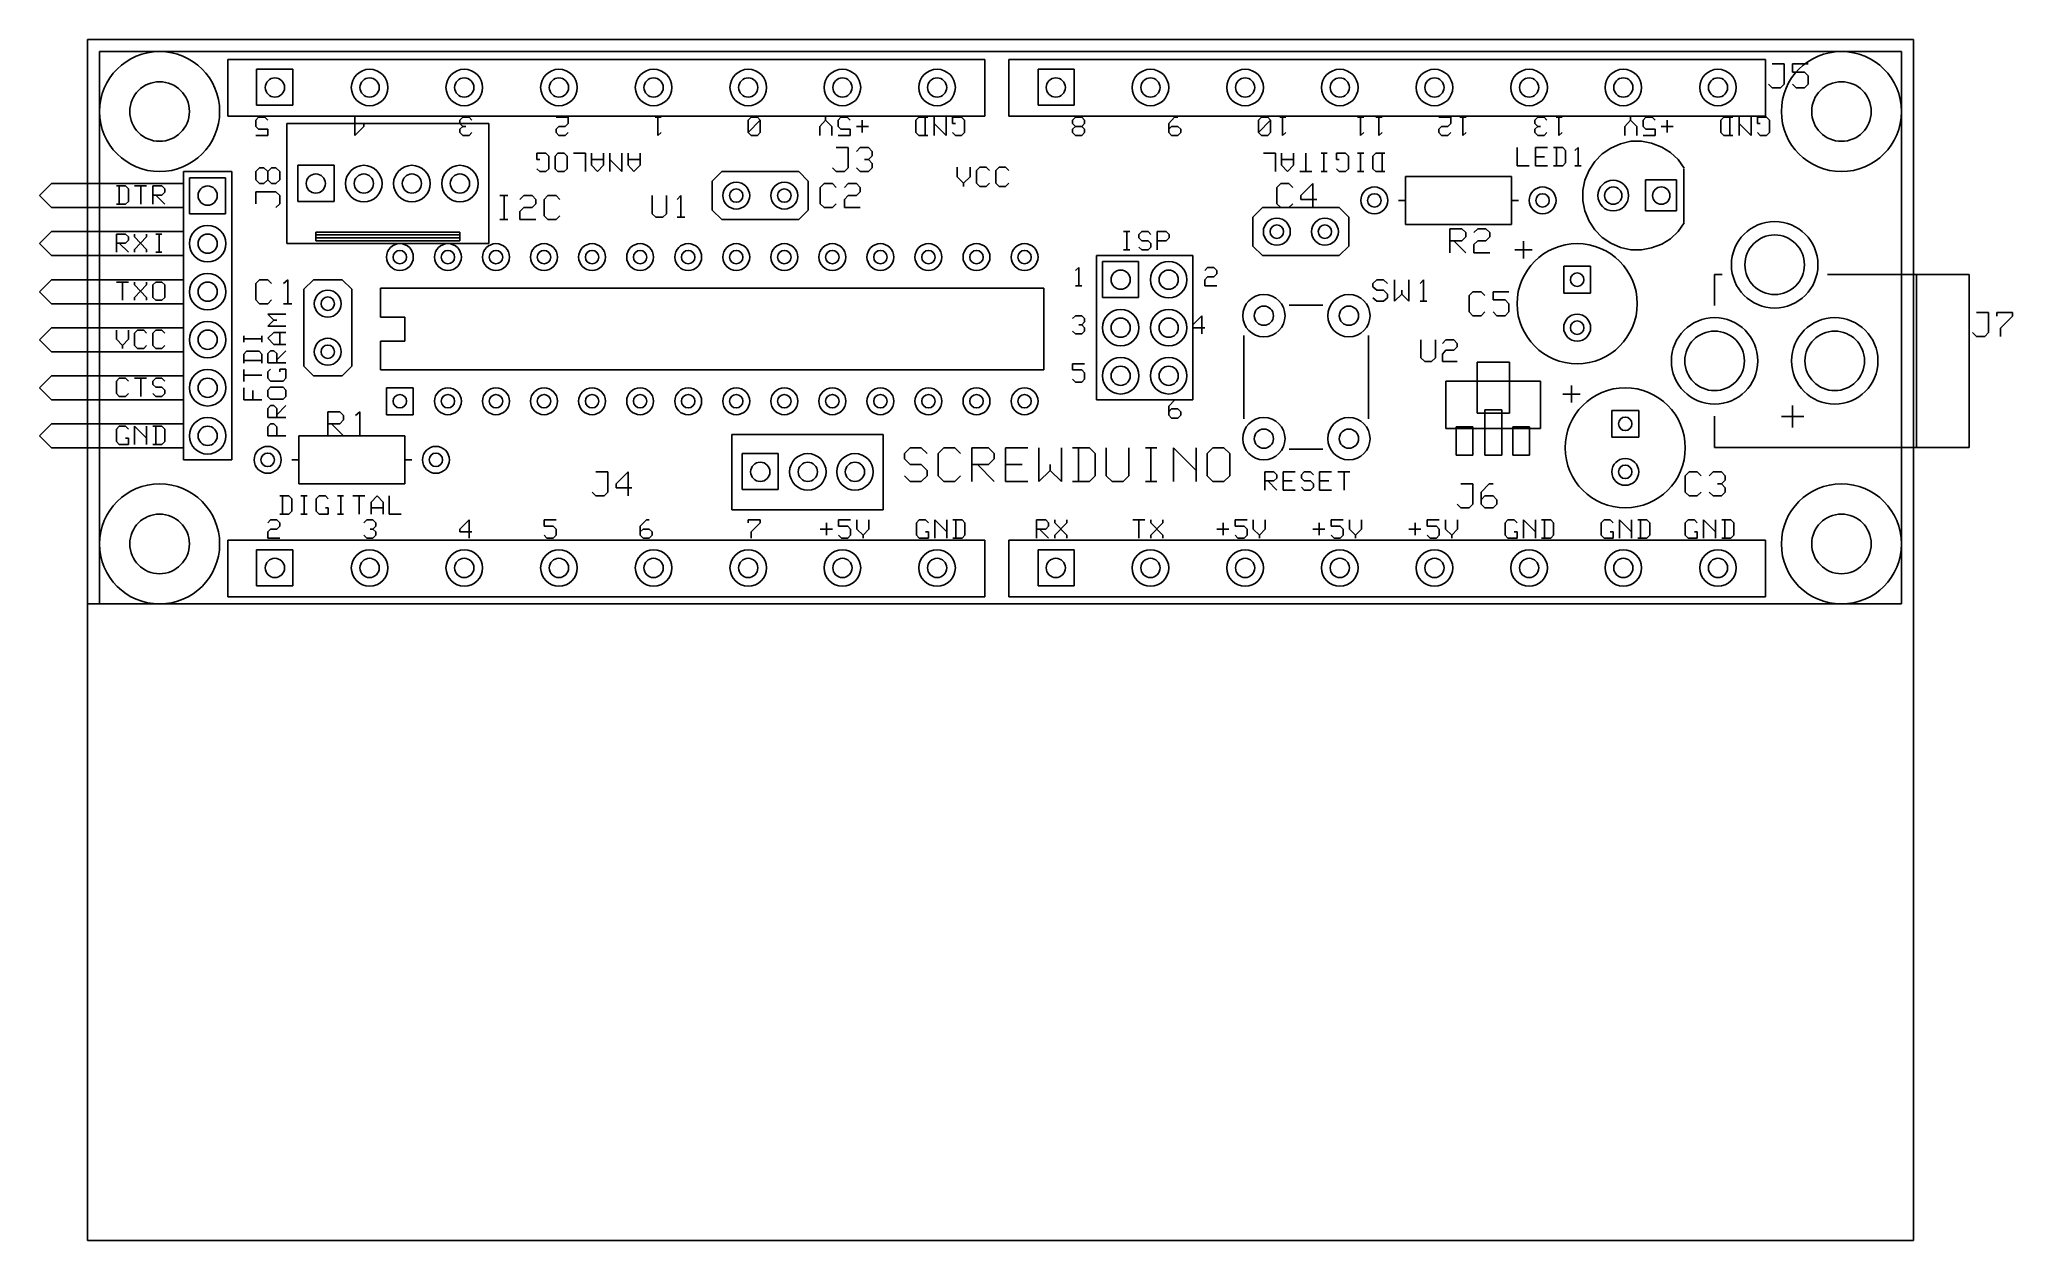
# Model space of a CAD drawing. Extents: x -0.1 to 4.01, y 0 to 2.5.
import ezdxf

# ---------------------------------------------------------------- set-up
doc = ezdxf.new("R2010")
doc.units = 0
doc.layers.get('0').update_dxf_attribs({"linetype": 'CONTINUOUS'})

msp = doc.modelspace()

# ---------------------------------------------------------------- linework, layer by layer
at = {"color": 7}
for p, q in [((0, 2.5), (3.8, 2.5)), ((0, 0), (0, 2.5)), ((0.025, 2.475), (3.775, 2.475)), ((0.025, 1.325), (0.025, 2.475)), ((3.775, 2.475), (3.775, 1.325)), ((3.8, 2.5), (3.8, 0)), ((1.867, 2.458), (0.292, 2.458)), ((0.292, 2.34), (0.292, 2.458)), ((0.352, 2.438), (0.427, 2.438)), ((0.352, 2.363), (0.352, 2.438)), ((0.427, 2.438), (0.427, 2.363)), ((1.867, 2.34), (1.867, 2.458)), ((3.492, 2.458), (1.917, 2.458)), ((1.917, 2.34), (1.917, 2.458)), ((1.978, 2.438), (2.053, 2.438)), ((1.978, 2.363), (1.978, 2.438)), ((2.053, 2.438), (2.053, 2.363)), ((3.492, 2.34), (3.492, 2.458)), ((3.506, 2.449), (3.531, 2.449)), ((3.531, 2.449), (3.531, 2.407)), ((3.581, 2.449), (3.548, 2.449)), ((3.548, 2.449), (3.548, 2.432)), ((3.548, 2.432), (3.573, 2.432)), ((3.573, 2.432), (3.581, 2.424)), ((3.581, 2.424), (3.581, 2.407)), ((3.506, 2.399), (3.498, 2.407)), ((3.523, 2.399), (3.506, 2.399)), ((3.531, 2.407), (3.523, 2.399)), ((3.556, 2.399), (3.548, 2.407)), ((3.573, 2.399), (3.556, 2.399)), ((3.581, 2.407), (3.573, 2.399)), ((0.427, 2.363), (0.352, 2.363)), ((2.053, 2.363), (1.978, 2.363)), ((0.292, 2.34), (1.867, 2.34)), ((0.35, 2.332), (0.356, 2.338)), ((0.35, 2.319), (0.35, 2.332)), ((0.356, 2.313), (0.35, 2.319)), ((0.35, 2.3), (0.375, 2.3)), ((0.356, 2.338), (0.369, 2.338)), ((0.375, 2.313), (0.356, 2.313)), ((0.369, 2.338), (0.375, 2.332)), ((0.375, 2.3), (0.375, 2.313)), ((0.415, 2.075), (0.415, 2.325)), ((0.835, 2.325), (0.415, 2.325)), ((0.55, 2.325), (0.575, 2.325)), ((0.556, 2.3), (0.556, 2.338)), ((0.575, 2.319), (0.556, 2.3)), ((0.575, 2.325), (0.575, 2.319)), ((0.775, 2.332), (0.781, 2.338)), ((0.775, 2.325), (0.775, 2.332)), ((0.781, 2.319), (0.775, 2.325)), ((0.775, 2.313), (0.781, 2.319)), ((0.775, 2.306), (0.775, 2.313)), ((0.781, 2.3), (0.775, 2.306)), ((0.781, 2.338), (0.794, 2.338)), ((0.781, 2.319), (0.787, 2.319)), ((0.794, 2.3), (0.781, 2.3)), ((0.794, 2.338), (0.8, 2.332)), ((0.8, 2.306), (0.794, 2.3)), ((0.835, 2.325), (0.835, 2.075)), ((1, 2.338), (0.975, 2.338)), ((0.975, 2.313), (0.981, 2.319)), ((0.975, 2.306), (0.975, 2.313)), ((0.981, 2.3), (0.975, 2.306)), ((0.981, 2.319), (0.994, 2.319)), ((0.994, 2.3), (0.981, 2.3)), ((0.994, 2.319), (1, 2.325)), ((1, 2.306), (0.994, 2.3)), ((1, 2.325), (1, 2.338)), ((1.194, 2.338), (1.181, 2.338)), ((1.187, 2.3), (1.187, 2.338)), ((1.194, 2.306), (1.187, 2.3)), ((1.375, 2.332), (1.381, 2.338)), ((1.375, 2.306), (1.375, 2.332)), ((1.4, 2.332), (1.375, 2.306)), ((1.381, 2.3), (1.375, 2.306)), ((1.381, 2.338), (1.394, 2.338)), ((1.394, 2.3), (1.381, 2.3)), ((1.394, 2.338), (1.4, 2.332)), ((1.4, 2.306), (1.394, 2.3)), ((1.4, 2.332), (1.4, 2.306)), ((1.536, 2.332), (1.524, 2.319)), ((1.524, 2.319), (1.524, 2.3)), ((1.536, 2.332), (1.536, 2.338)), ((1.549, 2.319), (1.536, 2.332)), ((1.549, 2.3), (1.549, 2.319)), ((1.562, 2.332), (1.568, 2.338)), ((1.562, 2.319), (1.562, 2.332)), ((1.568, 2.313), (1.562, 2.319)), ((1.562, 2.3), (1.587, 2.3)), ((1.568, 2.338), (1.581, 2.338)), ((1.587, 2.313), (1.568, 2.313)), ((1.581, 2.338), (1.587, 2.332)), ((1.587, 2.3), (1.587, 2.313)), ((1.625, 2.319), (1.6, 2.319)), ((1.612, 2.306), (1.612, 2.332)), ((1.724, 2.332), (1.73, 2.338)), ((1.724, 2.306), (1.724, 2.332)), ((1.73, 2.3), (1.724, 2.306)), ((1.73, 2.338), (1.749, 2.338)), ((1.749, 2.3), (1.73, 2.3)), ((1.743, 2.3), (1.743, 2.338)), ((1.762, 2.3), (1.762, 2.338)), ((1.787, 2.3), (1.762, 2.325)), ((1.787, 2.338), (1.787, 2.3)), ((1.819, 2.338), (1.8, 2.338)), ((1.8, 2.338), (1.8, 2.325)), ((1.8, 2.325), (1.806, 2.325)), ((1.8, 2.306), (1.806, 2.3)), ((1.806, 2.3), (1.819, 2.3)), ((1.825, 2.332), (1.819, 2.338)), ((1.819, 2.3), (1.825, 2.306)), ((1.825, 2.306), (1.825, 2.332)), ((1.917, 2.34), (3.492, 2.34)), ((2.056, 2.338), (2.05, 2.332)), ((2.05, 2.332), (2.05, 2.325)), ((2.05, 2.325), (2.056, 2.319)), ((2.05, 2.313), (2.056, 2.319)), ((2.05, 2.306), (2.05, 2.313)), ((2.056, 2.3), (2.05, 2.306)), ((2.069, 2.338), (2.056, 2.338)), ((2.056, 2.319), (2.069, 2.319)), ((2.069, 2.3), (2.056, 2.3)), ((2.075, 2.332), (2.069, 2.338)), ((2.069, 2.319), (2.075, 2.325)), ((2.069, 2.319), (2.075, 2.313)), ((2.075, 2.306), (2.069, 2.3)), ((2.075, 2.325), (2.075, 2.332)), ((2.075, 2.313), (2.075, 2.306)), ((2.25, 2.325), (2.262, 2.338)), ((2.25, 2.306), (2.25, 2.325)), ((2.25, 2.313), (2.256, 2.319)), ((2.256, 2.3), (2.25, 2.306)), ((2.256, 2.319), (2.269, 2.319)), ((2.269, 2.3), (2.256, 2.3)), ((2.262, 2.338), (2.269, 2.338)), ((2.269, 2.319), (2.275, 2.313)), ((2.275, 2.306), (2.269, 2.3)), ((2.275, 2.313), (2.275, 2.306)), ((2.437, 2.332), (2.443, 2.338)), ((2.437, 2.306), (2.437, 2.332)), ((2.462, 2.332), (2.437, 2.306)), ((2.443, 2.3), (2.437, 2.306)), ((2.443, 2.338), (2.456, 2.338)), ((2.456, 2.3), (2.443, 2.3)), ((2.456, 2.338), (2.462, 2.332)), ((2.462, 2.306), (2.456, 2.3)), ((2.462, 2.332), (2.462, 2.306)), ((2.494, 2.338), (2.481, 2.338)), ((2.487, 2.3), (2.487, 2.338)), ((2.494, 2.306), (2.487, 2.3)), ((2.656, 2.338), (2.643, 2.338)), ((2.649, 2.3), (2.649, 2.338)), ((2.656, 2.306), (2.649, 2.3)), ((2.694, 2.338), (2.681, 2.338)), ((2.687, 2.3), (2.687, 2.338)), ((2.694, 2.306), (2.687, 2.3)), ((2.837, 2.338), (2.812, 2.338)), ((2.812, 2.313), (2.818, 2.319)), ((2.812, 2.306), (2.812, 2.313)), ((2.818, 2.3), (2.812, 2.306)), ((2.818, 2.319), (2.831, 2.319)), ((2.831, 2.3), (2.818, 2.3)), ((2.831, 2.319), (2.837, 2.325)), ((2.837, 2.306), (2.831, 2.3)), ((2.837, 2.325), (2.837, 2.338)), ((2.869, 2.338), (2.856, 2.338)), ((2.862, 2.3), (2.862, 2.338)), ((2.869, 2.306), (2.862, 2.3)), ((3.012, 2.332), (3.018, 2.338)), ((3.012, 2.325), (3.012, 2.332)), ((3.018, 2.319), (3.012, 2.325)), ((3.012, 2.313), (3.018, 2.319)), ((3.012, 2.306), (3.012, 2.313)), ((3.018, 2.3), (3.012, 2.306)), ((3.018, 2.338), (3.031, 2.338)), ((3.018, 2.319), (3.024, 2.319)), ((3.031, 2.3), (3.018, 2.3)), ((3.031, 2.338), (3.037, 2.332)), ((3.037, 2.306), (3.031, 2.3)), ((3.069, 2.338), (3.056, 2.338)), ((3.062, 2.3), (3.062, 2.338)), ((3.069, 2.306), (3.062, 2.3)), ((3.211, 2.332), (3.199, 2.319)), ((3.199, 2.319), (3.199, 2.3)), ((3.211, 2.332), (3.211, 2.338)), ((3.224, 2.319), (3.211, 2.332)), ((3.224, 2.3), (3.224, 2.319)), ((3.237, 2.332), (3.243, 2.338)), ((3.237, 2.319), (3.237, 2.332)), ((3.243, 2.313), (3.237, 2.319)), ((3.237, 2.3), (3.262, 2.3)), ((3.243, 2.338), (3.256, 2.338)), ((3.262, 2.313), (3.243, 2.313)), ((3.256, 2.338), (3.262, 2.332)), ((3.262, 2.3), (3.262, 2.313)), ((3.3, 2.319), (3.275, 2.319)), ((3.287, 2.306), (3.287, 2.332)), ((3.399, 2.332), (3.405, 2.338)), ((3.399, 2.306), (3.399, 2.332)), ((3.405, 2.3), (3.399, 2.306)), ((3.405, 2.338), (3.424, 2.338)), ((3.424, 2.3), (3.405, 2.3)), ((3.418, 2.3), (3.418, 2.338)), ((3.437, 2.3), (3.437, 2.338)), ((3.462, 2.3), (3.437, 2.325)), ((3.462, 2.338), (3.462, 2.3)), ((3.494, 2.338), (3.475, 2.338)), ((3.475, 2.338), (3.475, 2.325)), ((3.475, 2.325), (3.481, 2.325)), ((3.475, 2.306), (3.481, 2.3)), ((3.481, 2.3), (3.494, 2.3)), ((3.5, 2.332), (3.494, 2.338)), ((3.494, 2.3), (3.5, 2.306)), ((3.5, 2.306), (3.5, 2.332)), ((0.954, 2.263), (0.935, 2.263)), ((0.935, 2.263), (0.935, 2.25)), ((0.96, 2.257), (0.954, 2.263)), ((0.979, 2.263), (0.973, 2.257)), ((0.992, 2.263), (0.979, 2.263)), ((0.998, 2.257), (0.992, 2.263)), ((1.036, 2.263), (1.011, 2.263)), ((1.036, 2.225), (1.036, 2.263)), ((1.049, 2.238), (1.049, 2.263)), ((1.074, 2.263), (1.074, 2.238)), ((1.087, 2.225), (1.087, 2.263)), ((1.112, 2.263), (1.112, 2.225)), ((1.125, 2.238), (1.125, 2.263)), ((1.15, 2.263), (1.15, 2.238)), ((1.558, 2.275), (1.583, 2.275)), ((1.583, 2.275), (1.583, 2.233)), ((1.6, 2.267), (1.608, 2.275)), ((1.608, 2.275), (1.625, 2.275)), ((1.625, 2.275), (1.633, 2.267)), ((1.633, 2.267), (1.633, 2.258)), ((2.472, 2.263), (2.447, 2.263)), ((2.472, 2.225), (2.472, 2.263)), ((2.485, 2.238), (2.485, 2.263)), ((2.51, 2.263), (2.51, 2.238)), ((2.535, 2.225), (2.535, 2.263)), ((2.58, 2.263), (2.567, 2.263)), ((2.573, 2.225), (2.573, 2.263)), ((2.618, 2.263), (2.599, 2.263)), ((2.599, 2.263), (2.599, 2.25)), ((2.624, 2.257), (2.618, 2.263)), ((2.656, 2.263), (2.643, 2.263)), ((2.649, 2.225), (2.649, 2.263)), ((2.675, 2.257), (2.681, 2.263)), ((2.681, 2.263), (2.7, 2.263)), ((2.694, 2.225), (2.694, 2.263)), ((2.975, 2.275), (2.975, 2.237)), ((3.038, 2.275), (3.013, 2.275)), ((3.013, 2.275), (3.013, 2.237)), ((3.051, 2.275), (3.07, 2.275)), ((3.057, 2.275), (3.057, 2.237)), ((3.07, 2.275), (3.076, 2.269)), ((3.076, 2.269), (3.076, 2.243)), ((3.095, 2.269), (3.102, 2.275)), ((3.102, 2.275), (3.102, 2.237)), ((3.152, 2.262), (3.137, 2.246)), ((3.17, 2.274), (3.152, 2.262)), ((3.19, 2.283), (3.17, 2.274)), ((3.212, 2.288), (3.19, 2.283)), ((3.234, 2.288), (3.212, 2.288)), ((3.255, 2.284), (3.234, 2.288)), ((3.276, 2.276), (3.255, 2.284)), ((3.294, 2.265), (3.276, 2.276)), ((3.31, 2.25), (3.294, 2.265)), ((0.2, 2.225), (0.2, 1.625)), ((0.2, 2.225), (0.3, 2.225)), ((0.3, 1.625), (0.3, 2.225)), ((0.35, 2.225), (0.358, 2.233)), ((0.35, 2.208), (0.35, 2.225)), ((0.358, 2.233), (0.367, 2.233)), ((0.367, 2.233), (0.375, 2.225)), ((0.383, 2.233), (0.375, 2.225)), ((0.375, 2.225), (0.375, 2.208)), ((0.392, 2.233), (0.383, 2.233)), ((0.4, 2.225), (0.392, 2.233)), ((0.4, 2.208), (0.4, 2.225)), ((0.438, 2.238), (0.513, 2.238)), ((0.438, 2.163), (0.438, 2.238)), ((0.513, 2.238), (0.513, 2.163)), ((0.935, 2.25), (0.941, 2.25)), ((0.935, 2.231), (0.941, 2.225)), ((0.941, 2.225), (0.954, 2.225)), ((0.954, 2.225), (0.96, 2.231)), ((0.96, 2.231), (0.96, 2.257)), ((0.973, 2.257), (0.973, 2.231)), ((0.973, 2.231), (0.979, 2.225)), ((0.979, 2.225), (0.992, 2.225)), ((0.992, 2.225), (0.998, 2.231)), ((0.998, 2.231), (0.998, 2.257)), ((1.074, 2.25), (1.049, 2.25)), ((1.061, 2.225), (1.049, 2.238)), ((1.074, 2.238), (1.061, 2.225)), ((1.112, 2.225), (1.087, 2.25)), ((1.15, 2.25), (1.125, 2.25)), ((1.137, 2.225), (1.125, 2.238)), ((1.15, 2.238), (1.137, 2.225)), ((1.32, 2.225), (1.3, 2.205)), ((1.48, 2.225), (1.32, 2.225)), ((1.5, 2.205), (1.48, 2.225)), ((1.558, 2.225), (1.55, 2.233)), ((1.575, 2.225), (1.558, 2.225)), ((1.583, 2.233), (1.575, 2.225)), ((1.608, 2.225), (1.6, 2.233)), ((1.625, 2.225), (1.608, 2.225)), ((1.625, 2.25), (1.617, 2.25)), ((1.633, 2.258), (1.625, 2.25)), ((1.625, 2.25), (1.633, 2.242)), ((1.633, 2.233), (1.625, 2.225)), ((1.633, 2.242), (1.633, 2.233)), ((1.81, 2.234), (1.81, 2.214)), ((1.837, 2.214), (1.837, 2.234)), ((1.857, 2.234), (1.85, 2.227)), ((1.85, 2.227), (1.85, 2.201)), ((1.87, 2.234), (1.857, 2.234)), ((1.877, 2.227), (1.87, 2.234)), ((1.897, 2.234), (1.89, 2.227)), ((1.89, 2.227), (1.89, 2.201)), ((1.91, 2.234), (1.897, 2.234)), ((1.917, 2.227), (1.91, 2.234)), ((2.51, 2.25), (2.485, 2.25)), ((2.497, 2.225), (2.485, 2.238)), ((2.51, 2.238), (2.497, 2.225)), ((2.548, 2.225), (2.523, 2.225)), ((2.58, 2.225), (2.567, 2.225)), ((2.599, 2.25), (2.605, 2.25)), ((2.599, 2.231), (2.605, 2.225)), ((2.605, 2.225), (2.618, 2.225)), ((2.618, 2.225), (2.624, 2.231)), ((2.624, 2.231), (2.624, 2.257)), ((2.656, 2.225), (2.643, 2.225)), ((2.675, 2.231), (2.675, 2.257)), ((2.681, 2.225), (2.675, 2.231)), ((2.7, 2.225), (2.681, 2.225)), ((2.975, 2.237), (3, 2.237)), ((3.013, 2.256), (3.032, 2.256)), ((3.013, 2.237), (3.038, 2.237)), ((3.07, 2.237), (3.051, 2.237)), ((3.076, 2.243), (3.07, 2.237)), ((3.095, 2.237), (3.108, 2.237)), ((3.125, 2.228), (3.116, 2.207)), ((3.137, 2.246), (3.125, 2.228)), ((3.323, 2.232), (3.31, 2.25)), ((3.322, 2.231), (3.322, 2.119)), ((-0.1, 2.175), (-0.075, 2.2)), ((-0.075, 2.2), (0.2, 2.2)), ((0.06, 2.195), (0.079, 2.195)), ((0.066, 2.195), (0.066, 2.157)), ((0.079, 2.195), (0.085, 2.189)), ((0.085, 2.189), (0.085, 2.163)), ((0.098, 2.195), (0.123, 2.195)), ((0.111, 2.195), (0.111, 2.157)), ((0.136, 2.157), (0.136, 2.195)), ((0.136, 2.195), (0.155, 2.195)), ((0.155, 2.195), (0.161, 2.189)), ((0.161, 2.182), (0.155, 2.176)), ((0.161, 2.189), (0.161, 2.182)), ((0.212, 2.212), (0.287, 2.212)), ((0.212, 2.137), (0.212, 2.212)), ((0.287, 2.212), (0.287, 2.137)), ((0.358, 2.2), (0.35, 2.208)), ((0.35, 2.158), (0.35, 2.183)), ((0.35, 2.183), (0.392, 2.183)), ((0.367, 2.2), (0.358, 2.2)), ((0.375, 2.208), (0.367, 2.2)), ((0.375, 2.208), (0.383, 2.2)), ((0.383, 2.2), (0.392, 2.2)), ((0.392, 2.2), (0.4, 2.208)), ((0.392, 2.183), (0.4, 2.175)), ((1.3, 2.205), (1.3, 2.145)), ((1.5, 2.145), (1.5, 2.205)), ((1.533, 2.2), (1.525, 2.192)), ((1.525, 2.192), (1.525, 2.158)), ((1.55, 2.2), (1.533, 2.2)), ((1.558, 2.192), (1.55, 2.2)), ((1.575, 2.192), (1.583, 2.2)), ((1.583, 2.2), (1.6, 2.2)), ((1.6, 2.2), (1.608, 2.192)), ((1.608, 2.183), (1.6, 2.175)), ((1.608, 2.192), (1.608, 2.183)), ((1.81, 2.214), (1.823, 2.201)), ((1.823, 2.201), (1.837, 2.214)), ((1.823, 2.201), (1.823, 2.194)), ((1.85, 2.201), (1.857, 2.194)), ((1.857, 2.194), (1.87, 2.194)), ((1.87, 2.194), (1.877, 2.201)), ((1.89, 2.201), (1.897, 2.194)), ((1.897, 2.194), (1.91, 2.194)), ((1.91, 2.194), (1.917, 2.201)), ((2.483, 2.2), (2.475, 2.192)), ((2.475, 2.192), (2.475, 2.158)), ((2.5, 2.2), (2.483, 2.2)), ((2.508, 2.192), (2.5, 2.2)), ((2.525, 2.175), (2.55, 2.2)), ((2.55, 2.2), (2.55, 2.15)), ((2.743, 2.215), (2.743, 2.115)), ((2.743, 2.215), (2.963, 2.215)), ((2.963, 2.115), (2.963, 2.215)), ((3.116, 2.207), (3.112, 2.186)), ((3.112, 2.186), (3.112, 2.164)), ((3.242, 2.208), (3.307, 2.208)), ((3.242, 2.143), (3.242, 2.208)), ((3.307, 2.208), (3.307, 2.143)), ((-0.075, 2.15), (-0.1, 2.175)), ((0.2, 2.15), (-0.075, 2.15)), ((0.079, 2.157), (0.06, 2.157)), ((0.085, 2.163), (0.079, 2.157)), ((0.155, 2.176), (0.136, 2.176)), ((0.142, 2.176), (0.161, 2.157)), ((0.175, 2.15), (0.2, 2.15)), ((0.2, 2.15), (0.175, 2.15)), ((0.287, 2.137), (0.212, 2.137)), ((0.4, 2.158), (0.392, 2.15)), ((0.4, 2.175), (0.4, 2.158)), ((0.513, 2.163), (0.438, 2.163)), ((0.858, 2.175), (0.875, 2.175)), ((0.867, 2.175), (0.867, 2.125)), ((0.9, 2.167), (0.908, 2.175)), ((0.908, 2.15), (0.9, 2.142)), ((0.9, 2.142), (0.9, 2.125)), ((0.908, 2.175), (0.925, 2.175)), ((0.925, 2.15), (0.908, 2.15)), ((0.925, 2.175), (0.933, 2.167)), ((0.933, 2.158), (0.925, 2.15)), ((0.933, 2.167), (0.933, 2.158)), ((0.958, 2.175), (0.95, 2.167)), ((0.95, 2.167), (0.95, 2.133)), ((0.975, 2.175), (0.958, 2.175)), ((0.983, 2.167), (0.975, 2.175)), ((1.175, 2.175), (1.175, 2.137)), ((1.175, 2.137), (1.183, 2.13)), ((1.197, 2.13), (1.205, 2.137)), ((1.205, 2.137), (1.205, 2.175)), ((1.227, 2.167), (1.235, 2.175)), ((1.235, 2.175), (1.235, 2.13)), ((1.3, 2.145), (1.32, 2.125)), ((1.48, 2.125), (1.5, 2.145)), ((1.525, 2.158), (1.533, 2.15)), ((1.533, 2.15), (1.55, 2.15)), ((1.55, 2.15), (1.558, 2.158)), ((1.583, 2.175), (1.575, 2.167)), ((1.575, 2.167), (1.575, 2.15)), ((1.575, 2.15), (1.608, 2.15)), ((1.6, 2.175), (1.583, 2.175)), ((2.425, 2.13), (2.445, 2.15)), ((2.445, 2.15), (2.605, 2.15)), ((2.475, 2.158), (2.483, 2.15)), ((2.483, 2.15), (2.5, 2.15)), ((2.5, 2.15), (2.508, 2.158)), ((2.525, 2.167), (2.525, 2.175)), ((2.558, 2.167), (2.525, 2.167)), ((2.605, 2.15), (2.625, 2.13)), ((2.743, 2.165), (2.728, 2.165)), ((2.963, 2.165), (2.978, 2.165)), ((3.112, 2.164), (3.116, 2.143)), ((3.116, 2.143), (3.125, 2.122)), ((3.307, 2.143), (3.242, 2.143)), ((-0.1, 2.075), (-0.075, 2.1)), ((-0.075, 2.1), (0.2, 2.1)), ((0.06, 2.057), (0.06, 2.095)), ((0.06, 2.095), (0.079, 2.095)), ((0.079, 2.095), (0.085, 2.089)), ((0.098, 2.095), (0.098, 2.089)), ((0.123, 2.095), (0.123, 2.089)), ((0.142, 2.095), (0.155, 2.095)), ((0.149, 2.095), (0.149, 2.057)), ((0.475, 2.081), (0.475, 2.099)), ((0.775, 2.099), (0.475, 2.099)), ((0.775, 2.099), (0.775, 2.081)), ((0.858, 2.125), (0.875, 2.125)), ((0.9, 2.125), (0.933, 2.125)), ((0.95, 2.133), (0.958, 2.125)), ((0.958, 2.125), (0.975, 2.125)), ((0.975, 2.125), (0.983, 2.133)), ((1.183, 2.13), (1.197, 2.13)), ((1.227, 2.13), (1.243, 2.13)), ((1.32, 2.125), (1.48, 2.125)), ((2.156, 2.1), (2.169, 2.1)), ((2.163, 2.1), (2.163, 2.062)), ((2.194, 2.1), (2.188, 2.094)), ((2.207, 2.1), (2.194, 2.1)), ((2.213, 2.094), (2.207, 2.1)), ((2.226, 2.062), (2.226, 2.1)), ((2.226, 2.1), (2.245, 2.1)), ((2.245, 2.1), (2.251, 2.094)), ((2.425, 2.07), (2.425, 2.13)), ((2.625, 2.13), (2.625, 2.07)), ((2.963, 2.115), (2.743, 2.115)), ((2.835, 2.056), (2.835, 2.106)), ((2.835, 2.106), (2.86, 2.106)), ((2.86, 2.106), (2.868, 2.098)), ((2.868, 2.098), (2.868, 2.089)), ((2.885, 2.098), (2.893, 2.106)), ((2.893, 2.106), (2.91, 2.106)), ((2.91, 2.106), (2.918, 2.098)), ((2.918, 2.098), (2.918, 2.089)), ((3.125, 2.122), (3.137, 2.104)), ((3.137, 2.104), (3.152, 2.088)), ((3.294, 2.085), (3.31, 2.1)), ((3.31, 2.1), (3.323, 2.118)), ((-0.075, 2.05), (-0.1, 2.075)), ((0.079, 2.076), (0.06, 2.076)), ((0.066, 2.076), (0.085, 2.057)), ((0.085, 2.082), (0.079, 2.076)), ((0.085, 2.089), (0.085, 2.082)), ((0.098, 2.089), (0.123, 2.063)), ((0.123, 2.089), (0.098, 2.063)), ((0.098, 2.063), (0.098, 2.057)), ((0.123, 2.063), (0.123, 2.057)), ((0.142, 2.057), (0.155, 2.057)), ((0.415, 2.075), (0.835, 2.075)), ((0.475, 2.087), (0.475, 2.093)), ((0.775, 2.093), (0.475, 2.093)), ((0.475, 2.087), (0.775, 2.087)), ((0.475, 2.081), (0.775, 2.081)), ((0.775, 2.093), (0.775, 2.087)), ((2.156, 2.062), (2.169, 2.062)), ((2.188, 2.094), (2.188, 2.087)), ((2.188, 2.087), (2.194, 2.081)), ((2.194, 2.062), (2.188, 2.068)), ((2.194, 2.081), (2.207, 2.081)), ((2.207, 2.062), (2.194, 2.062)), ((2.207, 2.081), (2.213, 2.075)), ((2.213, 2.068), (2.207, 2.062)), ((2.213, 2.075), (2.213, 2.068)), ((2.245, 2.081), (2.226, 2.081)), ((2.251, 2.087), (2.245, 2.081)), ((2.251, 2.094), (2.251, 2.087)), ((2.445, 2.05), (2.425, 2.07)), ((2.625, 2.07), (2.605, 2.05)), ((2.86, 2.081), (2.835, 2.081)), ((2.843, 2.081), (2.868, 2.056)), ((2.868, 2.089), (2.86, 2.081)), ((2.893, 2.081), (2.885, 2.073)), ((2.885, 2.073), (2.885, 2.056)), ((2.885, 2.056), (2.918, 2.056)), ((2.91, 2.081), (2.893, 2.081)), ((2.918, 2.089), (2.91, 2.081)), ((2.97, 2.062), (3.006, 2.062)), ((2.988, 2.08), (2.988, 2.044)), ((3.152, 2.088), (3.17, 2.076)), ((3.17, 2.076), (3.19, 2.067)), ((3.19, 2.067), (3.212, 2.062)), ((3.212, 2.062), (3.234, 2.062)), ((3.234, 2.062), (3.255, 2.066)), ((3.255, 2.066), (3.276, 2.074)), ((3.276, 2.074), (3.294, 2.085)), ((0.2, 2.05), (-0.075, 2.05)), ((0.175, 2.05), (0.2, 2.05)), ((0.2, 2.05), (0.175, 2.05)), ((2.056, 2.019), (2.063, 2.025)), ((2.063, 2.025), (2.063, 1.987)), ((2.1, 2.05), (2.1, 1.75)), ((2.1, 2.05), (2.3, 2.05)), ((2.112, 2.038), (2.187, 2.038)), ((2.112, 1.963), (2.112, 2.038)), ((2.187, 2.038), (2.187, 1.963)), ((2.3, 1.75), (2.3, 2.05)), ((2.325, 2.019), (2.331, 2.025)), ((2.331, 2.025), (2.344, 2.025)), ((2.344, 2.025), (2.35, 2.019)), ((2.35, 2.012), (2.344, 2.006)), ((2.35, 2.019), (2.35, 2.012)), ((2.605, 2.05), (2.445, 2.05)), ((3.072, 2.028), (3.128, 2.028)), ((3.072, 1.972), (3.072, 2.028)), ((3.128, 2.028), (3.128, 1.972)), ((-0.1, 1.975), (-0.075, 2)), ((-0.075, 1.95), (-0.1, 1.975)), ((-0.075, 2), (0.2, 2)), ((0.06, 1.995), (0.085, 1.995)), ((0.073, 1.995), (0.073, 1.957)), ((0.098, 1.995), (0.098, 1.989)), ((0.098, 1.989), (0.123, 1.963)), ((0.123, 1.989), (0.098, 1.963)), ((0.123, 1.995), (0.123, 1.989)), ((0.142, 1.995), (0.136, 1.989)), ((0.136, 1.989), (0.136, 1.963)), ((0.155, 1.995), (0.142, 1.995)), ((0.161, 1.989), (0.155, 1.995)), ((0.161, 1.963), (0.161, 1.989)), ((0.358, 2), (0.35, 1.992)), ((0.35, 1.992), (0.35, 1.958)), ((0.375, 2), (0.358, 2)), ((0.383, 1.992), (0.375, 2)), ((0.408, 1.992), (0.417, 2)), ((0.417, 2), (0.417, 1.95)), ((0.45, 1.98), (0.47, 2)), ((0.45, 1.82), (0.45, 1.98)), ((0.47, 2), (0.53, 2)), ((0.53, 2), (0.55, 1.98)), ((0.55, 1.98), (0.55, 1.82)), ((1.99, 1.982), (0.61, 1.982)), ((0.61, 1.982), (0.61, 1.922)), ((1.99, 1.812), (1.99, 1.982)), ((2.056, 1.987), (2.069, 1.987)), ((2.331, 2.006), (2.325, 2)), ((2.325, 2), (2.325, 1.987)), ((2.325, 1.987), (2.35, 1.987)), ((2.344, 2.006), (2.331, 2.006)), ((2.683, 2), (2.675, 1.992)), ((2.675, 1.992), (2.675, 1.985)), ((2.675, 1.985), (2.683, 1.978)), ((2.697, 2), (2.683, 2)), ((2.683, 1.978), (2.697, 1.978)), ((2.705, 1.992), (2.697, 2)), ((2.697, 1.978), (2.705, 1.97)), ((2.72, 2), (2.72, 1.955)), ((2.735, 1.97), (2.735, 1.978)), ((2.75, 1.955), (2.75, 2)), ((2.773, 1.992), (2.78, 2)), ((2.78, 2), (2.78, 1.955)), ((2.883, 1.975), (2.875, 1.967)), ((2.9, 1.975), (2.883, 1.975)), ((2.908, 1.967), (2.9, 1.975)), ((2.958, 1.975), (2.925, 1.975)), ((2.925, 1.975), (2.925, 1.958)), ((3.128, 1.972), (3.072, 1.972)), ((3.402, 2.011), (3.386, 2.011)), ((3.386, 2.011), (3.386, 1.946)), ((3.916, 2.011), (3.621, 2.011)), ((3.806, 1.651), (3.806, 2.011)), ((3.916, 1.651), (3.916, 2.011)), ((0.2, 1.95), (-0.075, 1.95)), ((0.098, 1.963), (0.098, 1.957)), ((0.123, 1.963), (0.123, 1.957)), ((0.136, 1.963), (0.142, 1.957)), ((0.142, 1.957), (0.155, 1.957)), ((0.155, 1.957), (0.161, 1.963)), ((0.175, 1.95), (0.2, 1.95)), ((0.2, 1.95), (0.175, 1.95)), ((0.35, 1.958), (0.358, 1.95)), ((0.358, 1.95), (0.375, 1.95)), ((0.375, 1.95), (0.383, 1.958)), ((0.408, 1.95), (0.425, 1.95)), ((2.187, 1.963), (2.112, 1.963)), ((2.571, 1.947), (2.501, 1.947)), ((2.683, 1.955), (2.675, 1.962)), ((2.697, 1.955), (2.683, 1.955)), ((2.705, 1.962), (2.697, 1.955)), ((2.705, 1.97), (2.705, 1.962)), ((2.72, 1.955), (2.735, 1.97)), ((2.735, 1.97), (2.75, 1.955)), ((2.773, 1.955), (2.787, 1.955)), ((2.875, 1.967), (2.875, 1.933)), ((2.875, 1.933), (2.883, 1.925)), ((2.9, 1.925), (2.908, 1.933)), ((2.925, 1.958), (2.95, 1.958)), ((2.933, 1.925), (2.925, 1.933)), ((2.95, 1.958), (2.958, 1.95)), ((2.958, 1.933), (2.95, 1.925)), ((2.958, 1.95), (2.958, 1.933)), ((3.931, 1.932), (3.956, 1.932)), ((3.956, 1.932), (3.956, 1.89)), ((3.973, 1.924), (3.973, 1.932)), ((3.973, 1.932), (4.006, 1.932)), ((4.006, 1.932), (4.006, 1.924)), ((-0.1, 1.875), (-0.075, 1.9)), ((-0.075, 1.9), (0.2, 1.9)), ((0.06, 1.895), (0.06, 1.876)), ((0.085, 1.876), (0.085, 1.895)), ((0.104, 1.895), (0.098, 1.889)), ((0.098, 1.889), (0.098, 1.863)), ((0.117, 1.895), (0.104, 1.895)), ((0.123, 1.889), (0.117, 1.895)), ((0.142, 1.895), (0.136, 1.889)), ((0.136, 1.889), (0.136, 1.863)), ((0.155, 1.895), (0.142, 1.895)), ((0.161, 1.889), (0.155, 1.895)), ((0.388, 1.916), (0.375, 1.928)), ((0.375, 1.928), (0.413, 1.928)), ((0.375, 1.903), (0.388, 1.916)), ((0.413, 1.903), (0.375, 1.903)), ((0.375, 1.878), (0.388, 1.89)), ((0.388, 1.916), (0.394, 1.916)), ((0.388, 1.89), (0.413, 1.89)), ((0.4, 1.865), (0.4, 1.89)), ((0.61, 1.922), (0.66, 1.922)), ((0.66, 1.922), (0.66, 1.872)), ((2.05, 1.919), (2.056, 1.925)), ((2.056, 1.887), (2.05, 1.893)), ((2.056, 1.925), (2.069, 1.925)), ((2.069, 1.906), (2.063, 1.906)), ((2.069, 1.925), (2.075, 1.919)), ((2.075, 1.912), (2.069, 1.906)), ((2.069, 1.906), (2.075, 1.9)), ((2.075, 1.893), (2.069, 1.887)), ((2.075, 1.919), (2.075, 1.912)), ((2.075, 1.9), (2.075, 1.893)), ((2.3, 1.906), (2.319, 1.925)), ((2.3, 1.9), (2.3, 1.906)), ((2.325, 1.9), (2.3, 1.9)), ((2.319, 1.925), (2.319, 1.887)), ((2.883, 1.925), (2.9, 1.925)), ((2.95, 1.925), (2.933, 1.925)), ((3.931, 1.882), (3.923, 1.89)), ((3.956, 1.89), (3.948, 1.882)), ((4.006, 1.924), (3.981, 1.899)), ((3.981, 1.899), (3.981, 1.882)), ((-0.075, 1.85), (-0.1, 1.875)), ((0.2, 1.85), (-0.075, 1.85)), ((0.06, 1.876), (0.073, 1.863)), ((0.073, 1.863), (0.085, 1.876)), ((0.073, 1.863), (0.073, 1.857)), ((0.098, 1.863), (0.104, 1.857)), ((0.104, 1.857), (0.117, 1.857)), ((0.117, 1.857), (0.123, 1.863)), ((0.136, 1.863), (0.142, 1.857)), ((0.142, 1.857), (0.155, 1.857)), ((0.155, 1.857), (0.161, 1.863)), ((0.175, 1.85), (0.2, 1.85)), ((0.2, 1.85), (0.175, 1.85)), ((0.325, 1.87), (0.325, 1.883)), ((0.325, 1.877), (0.363, 1.877)), ((0.325, 1.845), (0.331, 1.851)), ((0.331, 1.851), (0.357, 1.851)), ((0.357, 1.851), (0.363, 1.845)), ((0.363, 1.87), (0.363, 1.883)), ((0.388, 1.865), (0.375, 1.878)), ((0.375, 1.846), (0.381, 1.852)), ((0.381, 1.852), (0.388, 1.852)), ((0.413, 1.865), (0.388, 1.865)), ((0.388, 1.852), (0.394, 1.846)), ((0.394, 1.833), (0.413, 1.852)), ((0.61, 1.872), (0.61, 1.812)), ((0.66, 1.872), (0.61, 1.872)), ((2.069, 1.887), (2.056, 1.887)), ((2.406, 1.884), (2.406, 1.71)), ((2.666, 1.884), (2.666, 1.71)), ((2.775, 1.875), (2.775, 1.837)), ((2.805, 1.837), (2.805, 1.875)), ((2.82, 1.867), (2.827, 1.875)), ((2.827, 1.853), (2.82, 1.845)), ((2.827, 1.875), (2.843, 1.875)), ((2.843, 1.853), (2.827, 1.853)), ((2.843, 1.875), (2.85, 1.867)), ((2.85, 1.86), (2.843, 1.853)), ((2.85, 1.867), (2.85, 1.86)), ((3.948, 1.882), (3.931, 1.882)), ((0.325, 1.826), (0.325, 1.845)), ((0.325, 1.832), (0.363, 1.832)), ((0.325, 1.788), (0.325, 1.813)), ((0.363, 1.845), (0.363, 1.826)), ((0.375, 1.827), (0.375, 1.846)), ((0.413, 1.827), (0.375, 1.827)), ((0.381, 1.814), (0.375, 1.808)), ((0.375, 1.808), (0.375, 1.795)), ((0.394, 1.846), (0.394, 1.827)), ((0.413, 1.814), (0.4, 1.814)), ((0.4, 1.814), (0.4, 1.808)), ((0.413, 1.795), (0.413, 1.814)), ((0.47, 1.8), (0.45, 1.82)), ((0.55, 1.82), (0.53, 1.8)), ((0.61, 1.812), (1.99, 1.812)), ((2.075, 1.825), (2.05, 1.825)), ((2.05, 1.825), (2.05, 1.812)), ((2.05, 1.812), (2.069, 1.812)), ((2.069, 1.812), (2.075, 1.806)), ((2.775, 1.837), (2.783, 1.83)), ((2.783, 1.83), (2.797, 1.83)), ((2.797, 1.83), (2.805, 1.837)), ((2.82, 1.845), (2.82, 1.83)), ((2.82, 1.83), (2.85, 1.83)), ((2.892, 1.828), (2.959, 1.828)), ((2.892, 1.722), (2.892, 1.828)), ((2.959, 1.828), (2.959, 1.722)), ((-0.1, 1.775), (-0.075, 1.8)), ((-0.075, 1.75), (-0.1, 1.775)), ((-0.075, 1.8), (0.2, 1.8)), ((0.066, 1.795), (0.06, 1.789)), ((0.06, 1.789), (0.06, 1.763)), ((0.079, 1.795), (0.066, 1.795)), ((0.085, 1.789), (0.079, 1.795)), ((0.098, 1.795), (0.123, 1.795)), ((0.111, 1.795), (0.111, 1.757)), ((0.142, 1.795), (0.136, 1.789)), ((0.136, 1.789), (0.136, 1.782)), ((0.136, 1.782), (0.142, 1.776)), ((0.155, 1.795), (0.142, 1.795)), ((0.142, 1.776), (0.155, 1.776)), ((0.161, 1.789), (0.155, 1.795)), ((0.155, 1.776), (0.161, 1.77)), ((0.161, 1.77), (0.161, 1.763)), ((0.325, 1.801), (0.363, 1.801)), ((0.325, 1.775), (0.325, 1.75)), ((0.344, 1.75), (0.344, 1.769)), ((0.375, 1.795), (0.381, 1.789)), ((0.381, 1.776), (0.375, 1.77)), ((0.375, 1.77), (0.375, 1.757)), ((0.381, 1.789), (0.407, 1.789)), ((0.407, 1.776), (0.381, 1.776)), ((0.407, 1.789), (0.413, 1.795)), ((0.413, 1.77), (0.407, 1.776)), ((0.413, 1.757), (0.413, 1.77)), ((0.53, 1.8), (0.47, 1.8)), ((0.622, 1.775), (0.678, 1.775)), ((0.622, 1.719), (0.622, 1.775)), ((0.678, 1.775), (0.678, 1.719)), ((2.056, 1.787), (2.05, 1.793)), ((2.069, 1.787), (2.056, 1.787)), ((2.075, 1.793), (2.069, 1.787)), ((2.075, 1.806), (2.075, 1.793)), ((3.024, 1.789), (2.827, 1.789)), ((2.827, 1.789), (2.827, 1.69)), ((3.024, 1.69), (3.024, 1.789)), ((3.088, 1.78), (3.088, 1.744)), ((0.2, 1.75), (-0.075, 1.75)), ((0.06, 1.763), (0.066, 1.757)), ((0.066, 1.757), (0.079, 1.757)), ((0.079, 1.757), (0.085, 1.763)), ((0.142, 1.757), (0.136, 1.763)), ((0.155, 1.757), (0.142, 1.757)), ((0.161, 1.763), (0.155, 1.757)), ((0.175, 1.75), (0.2, 1.75)), ((0.2, 1.75), (0.175, 1.75)), ((0.325, 1.75), (0.363, 1.75)), ((0.375, 1.757), (0.381, 1.751)), ((0.375, 1.732), (0.381, 1.738)), ((0.375, 1.713), (0.375, 1.732)), ((0.381, 1.751), (0.407, 1.751)), ((0.381, 1.738), (0.388, 1.738)), ((0.388, 1.738), (0.394, 1.732)), ((0.394, 1.719), (0.413, 1.738)), ((0.394, 1.732), (0.394, 1.713)), ((0.407, 1.751), (0.413, 1.757)), ((0.5, 1.675), (0.5, 1.725)), ((0.5, 1.725), (0.525, 1.725)), ((0.525, 1.725), (0.533, 1.717)), ((0.558, 1.717), (0.567, 1.725)), ((0.567, 1.725), (0.567, 1.675)), ((2.1, 1.75), (2.3, 1.75)), ((2.263, 1.75), (2.25, 1.737)), ((2.25, 1.737), (2.25, 1.718)), ((2.256, 1.731), (2.25, 1.725)), ((2.269, 1.731), (2.256, 1.731)), ((2.269, 1.75), (2.263, 1.75)), ((2.275, 1.725), (2.269, 1.731)), ((2.275, 1.718), (2.275, 1.725)), ((2.908, 1.729), (2.943, 1.729)), ((2.908, 1.635), (2.908, 1.729)), ((2.943, 1.729), (2.943, 1.635)), ((3.07, 1.762), (3.106, 1.762)), ((3.172, 1.728), (3.228, 1.728)), ((3.172, 1.672), (3.172, 1.728)), ((3.228, 1.728), (3.228, 1.672)), ((3.548, 1.738), (3.548, 1.692)), ((-0.1, 1.675), (-0.075, 1.7)), ((-0.075, 1.7), (0.2, 1.7)), ((0.066, 1.695), (0.06, 1.689)), ((0.06, 1.689), (0.06, 1.663)), ((0.079, 1.695), (0.066, 1.695)), ((0.085, 1.689), (0.079, 1.695)), ((0.098, 1.657), (0.098, 1.695)), ((0.098, 1.695), (0.123, 1.67)), ((0.123, 1.695), (0.123, 1.657)), ((0.136, 1.695), (0.155, 1.695)), ((0.142, 1.695), (0.142, 1.657)), ((0.155, 1.695), (0.161, 1.689)), ((0.161, 1.689), (0.161, 1.663)), ((0.413, 1.713), (0.375, 1.713)), ((0.375, 1.694), (0.381, 1.7)), ((0.375, 1.675), (0.375, 1.694)), ((0.381, 1.7), (0.388, 1.7)), ((0.388, 1.7), (0.394, 1.694)), ((0.394, 1.694), (0.394, 1.675)), ((0.525, 1.7), (0.5, 1.7)), ((0.508, 1.7), (0.533, 1.675)), ((0.533, 1.708), (0.525, 1.7)), ((0.533, 1.717), (0.533, 1.708)), ((0.678, 1.719), (0.622, 1.719)), ((2.25, 1.718), (2.256, 1.712)), ((2.256, 1.712), (2.269, 1.712)), ((2.269, 1.712), (2.275, 1.718)), ((2.827, 1.69), (3.024, 1.69)), ((2.848, 1.694), (2.883, 1.694)), ((2.848, 1.635), (2.848, 1.694)), ((2.883, 1.694), (2.883, 1.635)), ((2.959, 1.722), (2.892, 1.722)), ((2.966, 1.694), (3.001, 1.694)), ((2.966, 1.635), (2.966, 1.694)), ((3.001, 1.694), (3.001, 1.635)), ((3.386, 1.716), (3.386, 1.651)), ((3.525, 1.715), (3.572, 1.715)), ((-0.075, 1.65), (-0.1, 1.675)), ((0.2, 1.65), (-0.075, 1.65)), ((0.06, 1.663), (0.066, 1.657)), ((0.066, 1.657), (0.085, 1.657)), ((0.085, 1.67), (0.079, 1.67)), ((0.085, 1.657), (0.085, 1.67)), ((0.155, 1.657), (0.136, 1.657)), ((0.161, 1.663), (0.155, 1.657)), ((0.175, 1.65), (0.2, 1.65)), ((0.2, 1.65), (0.175, 1.65)), ((0.413, 1.675), (0.375, 1.675)), ((0.44, 1.575), (0.44, 1.675)), ((0.66, 1.675), (0.44, 1.675)), ((0.558, 1.675), (0.575, 1.675)), ((0.66, 1.675), (0.66, 1.575)), ((1.341, 1.678), (1.341, 1.521)), ((1.341, 1.678), (1.656, 1.678)), ((1.656, 1.521), (1.656, 1.678)), ((1.712, 1.65), (1.7, 1.638)), ((1.735, 1.65), (1.712, 1.65)), ((1.747, 1.638), (1.735, 1.65)), ((1.782, 1.65), (1.77, 1.638)), ((1.805, 1.65), (1.782, 1.65)), ((1.817, 1.638), (1.805, 1.65)), ((1.84, 1.58), (1.84, 1.65)), ((1.84, 1.65), (1.875, 1.65)), ((1.875, 1.65), (1.887, 1.638)), ((1.957, 1.65), (1.91, 1.65)), ((1.91, 1.65), (1.91, 1.58)), ((1.98, 1.65), (1.98, 1.58)), ((2.027, 1.58), (2.027, 1.65)), ((2.05, 1.65), (2.085, 1.65)), ((2.062, 1.65), (2.062, 1.58)), ((2.085, 1.65), (2.097, 1.638)), ((2.12, 1.65), (2.12, 1.592)), ((2.167, 1.592), (2.167, 1.65)), ((2.202, 1.65), (2.225, 1.65)), ((2.213, 1.65), (2.213, 1.58)), ((2.26, 1.58), (2.26, 1.65)), ((2.26, 1.65), (2.307, 1.603)), ((2.307, 1.65), (2.307, 1.58)), ((2.342, 1.65), (2.33, 1.638)), ((2.365, 1.65), (2.342, 1.65)), ((2.377, 1.638), (2.365, 1.65)), ((2.571, 1.647), (2.501, 1.647)), ((3.228, 1.672), (3.172, 1.672)), ((3.386, 1.651), (3.916, 1.651)), ((0.2, 1.625), (0.3, 1.625)), ((0.44, 1.625), (0.425, 1.625)), ((0.66, 1.625), (0.675, 1.625)), ((1.362, 1.638), (1.437, 1.638)), ((1.362, 1.563), (1.362, 1.638)), ((1.437, 1.638), (1.437, 1.563)), ((1.7, 1.638), (1.7, 1.627)), ((1.7, 1.627), (1.712, 1.615)), ((1.712, 1.615), (1.735, 1.615)), ((1.735, 1.615), (1.747, 1.603)), ((1.747, 1.603), (1.747, 1.592)), ((1.77, 1.638), (1.77, 1.592)), ((1.875, 1.615), (1.84, 1.615)), ((1.852, 1.615), (1.887, 1.58)), ((1.887, 1.627), (1.875, 1.615)), ((1.887, 1.638), (1.887, 1.627)), ((1.91, 1.615), (1.945, 1.615)), ((1.98, 1.58), (2.003, 1.603)), ((2.003, 1.603), (2.003, 1.615)), ((2.003, 1.603), (2.027, 1.58)), ((2.097, 1.638), (2.097, 1.592)), ((2.33, 1.638), (2.33, 1.592)), ((2.377, 1.592), (2.377, 1.638)), ((2.883, 1.635), (2.848, 1.635)), ((2.943, 1.635), (2.908, 1.635)), ((3.001, 1.635), (2.966, 1.635)), ((0.44, 1.575), (0.66, 1.575)), ((1.058, 1.6), (1.083, 1.6)), ((1.083, 1.6), (1.083, 1.558)), ((1.1, 1.575), (1.125, 1.6)), ((1.1, 1.567), (1.1, 1.575)), ((1.133, 1.567), (1.1, 1.567)), ((1.125, 1.6), (1.125, 1.55)), ((1.437, 1.563), (1.362, 1.563)), ((1.712, 1.58), (1.7, 1.592)), ((1.735, 1.58), (1.712, 1.58)), ((1.747, 1.592), (1.735, 1.58)), ((1.77, 1.592), (1.782, 1.58)), ((1.782, 1.58), (1.805, 1.58)), ((1.805, 1.58), (1.817, 1.592)), ((1.91, 1.58), (1.957, 1.58)), ((2.085, 1.58), (2.05, 1.58)), ((2.097, 1.592), (2.085, 1.58)), ((2.12, 1.592), (2.132, 1.58)), ((2.132, 1.58), (2.155, 1.58)), ((2.155, 1.58), (2.167, 1.592)), ((2.202, 1.58), (2.225, 1.58)), ((2.33, 1.592), (2.342, 1.58)), ((2.342, 1.58), (2.365, 1.58)), ((2.365, 1.58), (2.377, 1.592)), ((2.45, 1.562), (2.45, 1.6)), ((2.45, 1.6), (2.469, 1.6)), ((2.469, 1.581), (2.45, 1.581)), ((2.456, 1.581), (2.475, 1.562)), ((2.469, 1.6), (2.475, 1.594)), ((2.475, 1.587), (2.469, 1.581)), ((2.475, 1.594), (2.475, 1.587)), ((2.513, 1.6), (2.488, 1.6)), ((2.488, 1.6), (2.488, 1.562)), ((2.488, 1.581), (2.507, 1.581)), ((2.488, 1.562), (2.513, 1.562)), ((2.532, 1.6), (2.526, 1.594)), ((2.526, 1.594), (2.526, 1.587)), ((2.526, 1.587), (2.532, 1.581)), ((2.532, 1.562), (2.526, 1.568)), ((2.545, 1.6), (2.532, 1.6)), ((2.532, 1.581), (2.545, 1.581)), ((2.545, 1.562), (2.532, 1.562)), ((2.551, 1.594), (2.545, 1.6)), ((2.545, 1.581), (2.551, 1.575)), ((2.551, 1.568), (2.545, 1.562)), ((2.551, 1.575), (2.551, 1.568)), ((2.589, 1.6), (2.564, 1.6)), ((2.564, 1.6), (2.564, 1.562)), ((2.564, 1.581), (2.583, 1.581)), ((2.564, 1.562), (2.589, 1.562)), ((2.602, 1.6), (2.627, 1.6)), ((2.615, 1.6), (2.615, 1.562)), ((2.858, 1.575), (2.883, 1.575)), ((2.883, 1.575), (2.883, 1.533)), ((2.917, 1.575), (2.9, 1.558)), ((2.925, 1.575), (2.917, 1.575)), ((3.333, 1.6), (3.325, 1.592)), ((3.325, 1.592), (3.325, 1.558)), ((3.35, 1.6), (3.333, 1.6)), ((3.358, 1.592), (3.35, 1.6)), ((3.375, 1.592), (3.383, 1.6)), ((3.383, 1.6), (3.4, 1.6)), ((3.4, 1.575), (3.392, 1.575)), ((3.4, 1.6), (3.408, 1.592)), ((3.408, 1.583), (3.4, 1.575)), ((3.4, 1.575), (3.408, 1.567)), ((3.408, 1.592), (3.408, 1.583)), ((3.408, 1.567), (3.408, 1.558)), ((0.4, 1.55), (0.419, 1.55)), ((0.406, 1.55), (0.406, 1.512)), ((0.419, 1.55), (0.425, 1.544)), ((0.425, 1.544), (0.425, 1.518)), ((0.444, 1.55), (0.457, 1.55)), ((0.451, 1.55), (0.451, 1.512)), ((0.482, 1.55), (0.476, 1.544)), ((0.476, 1.544), (0.476, 1.518)), ((0.495, 1.55), (0.482, 1.55)), ((0.501, 1.544), (0.495, 1.55)), ((0.501, 1.525), (0.495, 1.525)), ((0.501, 1.512), (0.501, 1.525)), ((0.52, 1.55), (0.533, 1.55)), ((0.527, 1.55), (0.527, 1.512)), ((0.552, 1.55), (0.577, 1.55)), ((0.565, 1.55), (0.565, 1.512)), ((0.59, 1.537), (0.603, 1.55)), ((0.59, 1.512), (0.59, 1.537)), ((0.59, 1.525), (0.615, 1.525)), ((0.603, 1.55), (0.615, 1.537)), ((0.615, 1.537), (0.615, 1.512)), ((0.628, 1.55), (0.628, 1.512)), ((1.058, 1.55), (1.05, 1.558)), ((1.075, 1.55), (1.058, 1.55)), ((1.083, 1.558), (1.075, 1.55)), ((1.341, 1.521), (1.656, 1.521)), ((2.858, 1.525), (2.85, 1.533)), ((2.875, 1.525), (2.858, 1.525)), ((2.883, 1.533), (2.875, 1.525)), ((2.9, 1.558), (2.9, 1.533)), ((2.908, 1.55), (2.9, 1.542)), ((2.9, 1.533), (2.908, 1.525)), ((2.925, 1.55), (2.908, 1.55)), ((2.908, 1.525), (2.925, 1.525)), ((2.933, 1.542), (2.925, 1.55)), ((2.925, 1.525), (2.933, 1.533)), ((2.933, 1.533), (2.933, 1.542)), ((3.325, 1.558), (3.333, 1.55)), ((3.333, 1.55), (3.35, 1.55)), ((3.35, 1.55), (3.358, 1.558)), ((3.383, 1.55), (3.375, 1.558)), ((3.4, 1.55), (3.383, 1.55)), ((3.408, 1.558), (3.4, 1.55)), ((0.375, 1.494), (0.381, 1.5)), ((0.381, 1.481), (0.375, 1.475)), ((0.381, 1.5), (0.394, 1.5)), ((0.394, 1.481), (0.381, 1.481)), ((0.394, 1.5), (0.4, 1.494)), ((0.4, 1.487), (0.394, 1.481)), ((0.419, 1.512), (0.4, 1.512)), ((0.4, 1.494), (0.4, 1.487)), ((0.425, 1.518), (0.419, 1.512)), ((0.444, 1.512), (0.457, 1.512)), ((0.476, 1.518), (0.482, 1.512)), ((0.482, 1.512), (0.501, 1.512)), ((0.52, 1.512), (0.533, 1.512)), ((0.575, 1.494), (0.581, 1.5)), ((0.581, 1.5), (0.594, 1.5)), ((0.594, 1.481), (0.588, 1.481)), ((0.594, 1.5), (0.6, 1.494)), ((0.6, 1.487), (0.594, 1.481)), ((0.594, 1.481), (0.6, 1.475)), ((0.6, 1.494), (0.6, 1.487)), ((0.628, 1.512), (0.653, 1.512)), ((0.775, 1.481), (0.794, 1.5)), ((0.775, 1.475), (0.775, 1.481)), ((0.794, 1.5), (0.794, 1.462)), ((0.975, 1.5), (0.95, 1.5)), ((0.95, 1.5), (0.95, 1.487)), ((0.95, 1.487), (0.969, 1.487)), ((0.969, 1.487), (0.975, 1.481)), ((0.975, 1.481), (0.975, 1.468)), ((1.163, 1.5), (1.15, 1.487)), ((1.15, 1.487), (1.15, 1.468)), ((1.156, 1.481), (1.15, 1.475)), ((1.169, 1.481), (1.156, 1.481)), ((1.169, 1.5), (1.163, 1.5)), ((1.175, 1.475), (1.169, 1.481)), ((1.375, 1.494), (1.375, 1.5)), ((1.375, 1.5), (1.4, 1.5)), ((1.4, 1.494), (1.381, 1.475)), ((1.4, 1.5), (1.4, 1.494)), ((1.525, 1.481), (1.55, 1.481)), ((1.538, 1.494), (1.538, 1.468)), ((1.588, 1.5), (1.563, 1.5)), ((1.563, 1.5), (1.563, 1.487)), ((1.563, 1.487), (1.582, 1.487)), ((1.582, 1.487), (1.588, 1.481)), ((1.588, 1.481), (1.588, 1.468)), ((1.601, 1.5), (1.601, 1.481)), ((1.601, 1.481), (1.614, 1.468)), ((1.614, 1.468), (1.626, 1.481)), ((1.626, 1.481), (1.626, 1.5)), ((1.731, 1.5), (1.725, 1.494)), ((1.725, 1.494), (1.725, 1.468)), ((1.744, 1.5), (1.731, 1.5)), ((1.75, 1.494), (1.744, 1.5)), ((1.763, 1.462), (1.763, 1.5)), ((1.763, 1.5), (1.788, 1.475)), ((1.788, 1.5), (1.788, 1.462)), ((1.801, 1.5), (1.82, 1.5)), ((1.807, 1.5), (1.807, 1.462)), ((1.82, 1.5), (1.826, 1.494)), ((1.826, 1.494), (1.826, 1.468)), ((1.975, 1.462), (1.975, 1.5)), ((1.975, 1.5), (1.994, 1.5)), ((1.994, 1.481), (1.975, 1.481)), ((1.981, 1.481), (2, 1.462)), ((1.994, 1.5), (2, 1.494)), ((2, 1.487), (1.994, 1.481)), ((2, 1.494), (2, 1.487)), ((2.013, 1.5), (2.013, 1.494)), ((2.013, 1.494), (2.038, 1.468)), ((2.038, 1.494), (2.013, 1.468)), ((2.038, 1.5), (2.038, 1.494)), ((2.175, 1.5), (2.2, 1.5)), ((2.188, 1.5), (2.188, 1.462)), ((2.213, 1.5), (2.213, 1.494)), ((2.213, 1.494), (2.238, 1.468)), ((2.238, 1.494), (2.213, 1.468)), ((2.238, 1.5), (2.238, 1.494)), ((2.35, 1.481), (2.375, 1.481)), ((2.363, 1.494), (2.363, 1.468)), ((2.413, 1.5), (2.388, 1.5)), ((2.388, 1.5), (2.388, 1.487)), ((2.388, 1.487), (2.407, 1.487)), ((2.407, 1.487), (2.413, 1.481)), ((2.413, 1.481), (2.413, 1.468)), ((2.426, 1.5), (2.426, 1.481)), ((2.426, 1.481), (2.439, 1.468)), ((2.439, 1.468), (2.451, 1.481)), ((2.451, 1.481), (2.451, 1.5)), ((2.55, 1.481), (2.575, 1.481)), ((2.563, 1.494), (2.563, 1.468)), ((2.613, 1.5), (2.588, 1.5)), ((2.588, 1.5), (2.588, 1.487)), ((2.588, 1.487), (2.607, 1.487)), ((2.607, 1.487), (2.613, 1.481)), ((2.613, 1.481), (2.613, 1.468)), ((2.626, 1.5), (2.626, 1.481)), ((2.626, 1.481), (2.639, 1.468)), ((2.639, 1.468), (2.651, 1.481)), ((2.651, 1.481), (2.651, 1.5)), ((2.75, 1.481), (2.775, 1.481)), ((2.763, 1.494), (2.763, 1.468)), ((2.813, 1.5), (2.788, 1.5)), ((2.788, 1.5), (2.788, 1.487)), ((2.788, 1.487), (2.807, 1.487)), ((2.807, 1.487), (2.813, 1.481)), ((2.813, 1.481), (2.813, 1.468)), ((2.826, 1.5), (2.826, 1.481)), ((2.826, 1.481), (2.839, 1.468)), ((2.839, 1.468), (2.851, 1.481)), ((2.851, 1.481), (2.851, 1.5)), ((2.956, 1.5), (2.95, 1.494)), ((2.95, 1.494), (2.95, 1.468)), ((2.969, 1.5), (2.956, 1.5)), ((2.975, 1.494), (2.969, 1.5)), ((2.988, 1.462), (2.988, 1.5)), ((2.988, 1.5), (3.013, 1.475)), ((3.013, 1.5), (3.013, 1.462)), ((3.026, 1.5), (3.045, 1.5)), ((3.032, 1.5), (3.032, 1.462)), ((3.045, 1.5), (3.051, 1.494)), ((3.051, 1.494), (3.051, 1.468)), ((3.156, 1.5), (3.15, 1.494)), ((3.15, 1.494), (3.15, 1.468)), ((3.169, 1.5), (3.156, 1.5)), ((3.175, 1.494), (3.169, 1.5)), ((3.188, 1.462), (3.188, 1.5)), ((3.188, 1.5), (3.213, 1.475)), ((3.213, 1.5), (3.213, 1.462)), ((3.226, 1.5), (3.245, 1.5)), ((3.232, 1.5), (3.232, 1.462)), ((3.245, 1.5), (3.251, 1.494)), ((3.251, 1.494), (3.251, 1.468)), ((3.331, 1.5), (3.325, 1.494)), ((3.325, 1.494), (3.325, 1.468)), ((3.344, 1.5), (3.331, 1.5)), ((3.35, 1.494), (3.344, 1.5)), ((3.363, 1.462), (3.363, 1.5)), ((3.363, 1.5), (3.388, 1.475)), ((3.388, 1.5), (3.388, 1.462)), ((3.401, 1.5), (3.42, 1.5)), ((3.407, 1.5), (3.407, 1.462)), ((3.42, 1.5), (3.426, 1.494)), ((3.426, 1.494), (3.426, 1.468)), ((1.867, 1.458), (0.292, 1.458)), ((0.292, 1.34), (0.292, 1.458)), ((0.352, 1.438), (0.427, 1.438)), ((0.352, 1.363), (0.352, 1.438)), ((0.375, 1.475), (0.375, 1.462)), ((0.375, 1.462), (0.4, 1.462)), ((0.427, 1.438), (0.427, 1.363)), ((0.581, 1.462), (0.575, 1.468)), ((0.594, 1.462), (0.581, 1.462)), ((0.6, 1.468), (0.594, 1.462)), ((0.6, 1.475), (0.6, 1.468)), ((0.8, 1.475), (0.775, 1.475)), ((0.956, 1.462), (0.95, 1.468)), ((0.969, 1.462), (0.956, 1.462)), ((0.975, 1.468), (0.969, 1.462)), ((1.15, 1.468), (1.156, 1.462)), ((1.156, 1.462), (1.169, 1.462)), ((1.169, 1.462), (1.175, 1.468)), ((1.175, 1.468), (1.175, 1.475)), ((1.381, 1.475), (1.381, 1.462)), ((1.569, 1.462), (1.563, 1.468)), ((1.582, 1.462), (1.569, 1.462)), ((1.588, 1.468), (1.582, 1.462)), ((1.614, 1.468), (1.614, 1.462)), ((1.725, 1.468), (1.731, 1.462)), ((1.731, 1.462), (1.75, 1.462)), ((1.75, 1.475), (1.744, 1.475)), ((1.75, 1.462), (1.75, 1.475)), ((1.82, 1.462), (1.801, 1.462)), ((1.826, 1.468), (1.82, 1.462)), ((1.867, 1.34), (1.867, 1.458)), ((3.492, 1.458), (1.917, 1.458)), ((1.917, 1.34), (1.917, 1.458)), ((1.978, 1.438), (2.053, 1.438)), ((1.978, 1.363), (1.978, 1.438)), ((2.013, 1.468), (2.013, 1.462)), ((2.038, 1.468), (2.038, 1.462)), ((2.053, 1.438), (2.053, 1.363)), ((2.213, 1.468), (2.213, 1.462)), ((2.238, 1.468), (2.238, 1.462)), ((2.394, 1.462), (2.388, 1.468)), ((2.407, 1.462), (2.394, 1.462)), ((2.413, 1.468), (2.407, 1.462)), ((2.439, 1.468), (2.439, 1.462)), ((2.594, 1.462), (2.588, 1.468)), ((2.607, 1.462), (2.594, 1.462)), ((2.613, 1.468), (2.607, 1.462)), ((2.639, 1.468), (2.639, 1.462)), ((2.794, 1.462), (2.788, 1.468)), ((2.807, 1.462), (2.794, 1.462)), ((2.813, 1.468), (2.807, 1.462)), ((2.839, 1.468), (2.839, 1.462)), ((2.95, 1.468), (2.956, 1.462)), ((2.956, 1.462), (2.975, 1.462)), ((2.975, 1.475), (2.969, 1.475)), ((2.975, 1.462), (2.975, 1.475)), ((3.045, 1.462), (3.026, 1.462)), ((3.051, 1.468), (3.045, 1.462)), ((3.15, 1.468), (3.156, 1.462)), ((3.156, 1.462), (3.175, 1.462)), ((3.175, 1.475), (3.169, 1.475)), ((3.175, 1.462), (3.175, 1.475)), ((3.245, 1.462), (3.226, 1.462)), ((3.251, 1.468), (3.245, 1.462)), ((3.325, 1.468), (3.331, 1.462)), ((3.331, 1.462), (3.35, 1.462)), ((3.35, 1.475), (3.344, 1.475)), ((3.35, 1.462), (3.35, 1.475)), ((3.42, 1.462), (3.401, 1.462)), ((3.426, 1.468), (3.42, 1.462)), ((3.492, 1.34), (3.492, 1.458)), ((0.427, 1.363), (0.352, 1.363)), ((2.053, 1.363), (1.978, 1.363)), ((3.775, 1.325), (0, 1.325)), ((0.292, 1.34), (1.867, 1.34)), ((1.917, 1.34), (3.492, 1.34)), ((3.8, 0), (0, 0))]:
    msp.add_line(p, q, dxfattribs=at)
for centre, radius in [((0.15, 2.35), 0.125), ((3.65, 2.35), 0.125), ((0.587, 2.4), 0.038), ((0.784, 2.4), 0.038), ((0.981, 2.4), 0.038), ((1.178, 2.4), 0.038), ((1.375, 2.4), 0.038), ((1.571, 2.4), 0.038), ((1.768, 2.4), 0.038), ((2.212, 2.4), 0.038), ((2.409, 2.4), 0.038), ((2.606, 2.4), 0.038), ((2.803, 2.4), 0.038), ((3, 2.4), 0.038), ((3.196, 2.4), 0.038), ((3.393, 2.4), 0.038), ((0.15, 2.35), 0.062), ((0.39, 2.4), 0.02), ((0.587, 2.4), 0.02), ((0.784, 2.4), 0.02), ((0.981, 2.4), 0.02), ((1.178, 2.4), 0.02), ((1.375, 2.4), 0.02), ((1.571, 2.4), 0.02), ((1.768, 2.4), 0.02), ((2.015, 2.4), 0.02), ((2.212, 2.4), 0.02), ((2.409, 2.4), 0.02), ((2.606, 2.4), 0.02), ((2.803, 2.4), 0.02), ((3, 2.4), 0.02), ((3.196, 2.4), 0.02), ((3.393, 2.4), 0.02), ((3.65, 2.35), 0.062), ((0.475, 2.2), 0.02), ((0.575, 2.2), 0.038), ((0.575, 2.2), 0.02), ((0.675, 2.2), 0.038), ((0.675, 2.2), 0.02), ((0.775, 2.2), 0.038), ((0.775, 2.2), 0.02), ((0.25, 2.175), 0.02), ((1.35, 2.175), 0.028), ((1.35, 2.175), 0.014), ((1.45, 2.175), 0.028), ((1.45, 2.175), 0.014), ((2.678, 2.165), 0.028), ((2.678, 2.165), 0.014), ((3.028, 2.165), 0.028), ((3.028, 2.165), 0.014), ((3.175, 2.175), 0.032), ((3.175, 2.175), 0.018), ((3.275, 2.175), 0.018), ((0.25, 2.075), 0.038), ((0.25, 2.075), 0.02), ((2.475, 2.1), 0.028), ((2.475, 2.1), 0.014), ((2.575, 2.1), 0.028), ((2.575, 2.1), 0.014), ((3.511, 2.031), 0.09), ((0.65, 2.047), 0.028), ((0.65, 2.047), 0.014), ((0.75, 2.047), 0.028), ((0.75, 2.047), 0.014), ((0.85, 2.047), 0.028), ((0.85, 2.047), 0.014), ((0.95, 2.047), 0.028), ((0.95, 2.047), 0.014), ((1.05, 2.047), 0.028), ((1.05, 2.047), 0.014), ((1.15, 2.047), 0.028), ((1.15, 2.047), 0.014), ((1.25, 2.047), 0.028), ((1.25, 2.047), 0.014), ((1.35, 2.047), 0.028), ((1.35, 2.047), 0.014), ((1.45, 2.047), 0.028), ((1.45, 2.047), 0.014), ((1.55, 2.047), 0.028), ((1.55, 2.047), 0.014), ((1.65, 2.047), 0.028), ((1.65, 2.047), 0.014), ((1.75, 2.047), 0.028), ((1.75, 2.047), 0.014), ((1.85, 2.047), 0.028), ((1.85, 2.047), 0.014), ((1.95, 2.047), 0.028), ((1.95, 2.047), 0.014), ((3.1, 1.95), 0.125), ((3.511, 2.031), 0.062), ((0.25, 1.975), 0.038), ((2.15, 2), 0.02), ((2.25, 2), 0.038), ((2.25, 2), 0.02), ((3.1, 2), 0.014), ((0.25, 1.975), 0.02), ((0.5, 1.95), 0.028), ((0.5, 1.95), 0.014), ((2.15, 1.9), 0.038), ((2.25, 1.9), 0.038), ((2.448, 1.925), 0.044), ((2.448, 1.925), 0.02), ((2.625, 1.925), 0.044), ((2.625, 1.925), 0.02), ((0.25, 1.875), 0.038), ((0.25, 1.875), 0.02), ((2.15, 1.9), 0.02), ((2.25, 1.9), 0.02), ((3.1, 1.9), 0.028), ((3.1, 1.9), 0.014), ((3.386, 1.831), 0.09), ((3.386, 1.831), 0.062), ((3.636, 1.831), 0.09), ((3.636, 1.831), 0.062), ((0.5, 1.85), 0.028), ((0.5, 1.85), 0.014), ((0.25, 1.775), 0.038), ((2.15, 1.8), 0.038), ((2.15, 1.8), 0.02), ((2.25, 1.8), 0.038), ((2.25, 1.8), 0.02), ((0.25, 1.775), 0.02), ((0.75, 1.747), 0.028), ((0.85, 1.747), 0.028), ((0.95, 1.747), 0.028), ((1.05, 1.747), 0.028), ((1.15, 1.747), 0.028), ((1.25, 1.747), 0.028), ((1.35, 1.747), 0.028), ((1.45, 1.747), 0.028), ((1.55, 1.747), 0.028), ((1.65, 1.747), 0.028), ((1.75, 1.747), 0.028), ((1.85, 1.747), 0.028), ((1.95, 1.747), 0.028), ((3.2, 1.65), 0.125), ((0.65, 1.747), 0.014), ((0.75, 1.747), 0.014), ((0.85, 1.747), 0.014), ((0.95, 1.747), 0.014), ((1.05, 1.747), 0.014), ((1.15, 1.747), 0.014), ((1.25, 1.747), 0.014), ((1.35, 1.747), 0.014), ((1.45, 1.747), 0.014), ((1.55, 1.747), 0.014), ((1.65, 1.747), 0.014), ((1.75, 1.747), 0.014), ((1.85, 1.747), 0.014), ((1.95, 1.747), 0.014), ((0.25, 1.675), 0.038), ((0.25, 1.675), 0.02), ((2.448, 1.669), 0.044), ((2.448, 1.669), 0.02), ((2.625, 1.669), 0.044), ((2.625, 1.669), 0.02), ((3.2, 1.7), 0.014), ((0.375, 1.625), 0.028), ((0.725, 1.625), 0.028), ((0.375, 1.625), 0.014), ((0.725, 1.625), 0.014), ((1.4, 1.6), 0.02), ((1.499, 1.6), 0.038), ((1.499, 1.6), 0.02), ((1.597, 1.6), 0.038), ((1.597, 1.6), 0.02), ((3.2, 1.6), 0.028), ((3.2, 1.6), 0.014), ((0.15, 1.45), 0.125), ((3.65, 1.45), 0.125), ((0.15, 1.45), 0.062), ((3.65, 1.45), 0.062), ((0.587, 1.4), 0.038), ((0.784, 1.4), 0.038), ((0.981, 1.4), 0.038), ((1.178, 1.4), 0.038), ((1.375, 1.4), 0.038), ((1.571, 1.4), 0.038), ((1.768, 1.4), 0.038), ((2.212, 1.4), 0.038), ((2.409, 1.4), 0.038), ((2.606, 1.4), 0.038), ((2.803, 1.4), 0.038), ((3, 1.4), 0.038), ((3.196, 1.4), 0.038), ((3.393, 1.4), 0.038), ((0.39, 1.4), 0.02), ((0.587, 1.4), 0.02), ((0.784, 1.4), 0.02), ((0.981, 1.4), 0.02), ((1.178, 1.4), 0.02), ((1.375, 1.4), 0.02), ((1.571, 1.4), 0.02), ((1.768, 1.4), 0.02), ((2.015, 1.4), 0.02), ((2.212, 1.4), 0.02), ((2.409, 1.4), 0.02), ((2.606, 1.4), 0.02), ((2.803, 1.4), 0.02), ((3, 1.4), 0.02), ((3.196, 1.4), 0.02), ((3.393, 1.4), 0.02)]:
    msp.add_circle(centre, radius, dxfattribs=at)

doc.saveas('drawing.dxf')
